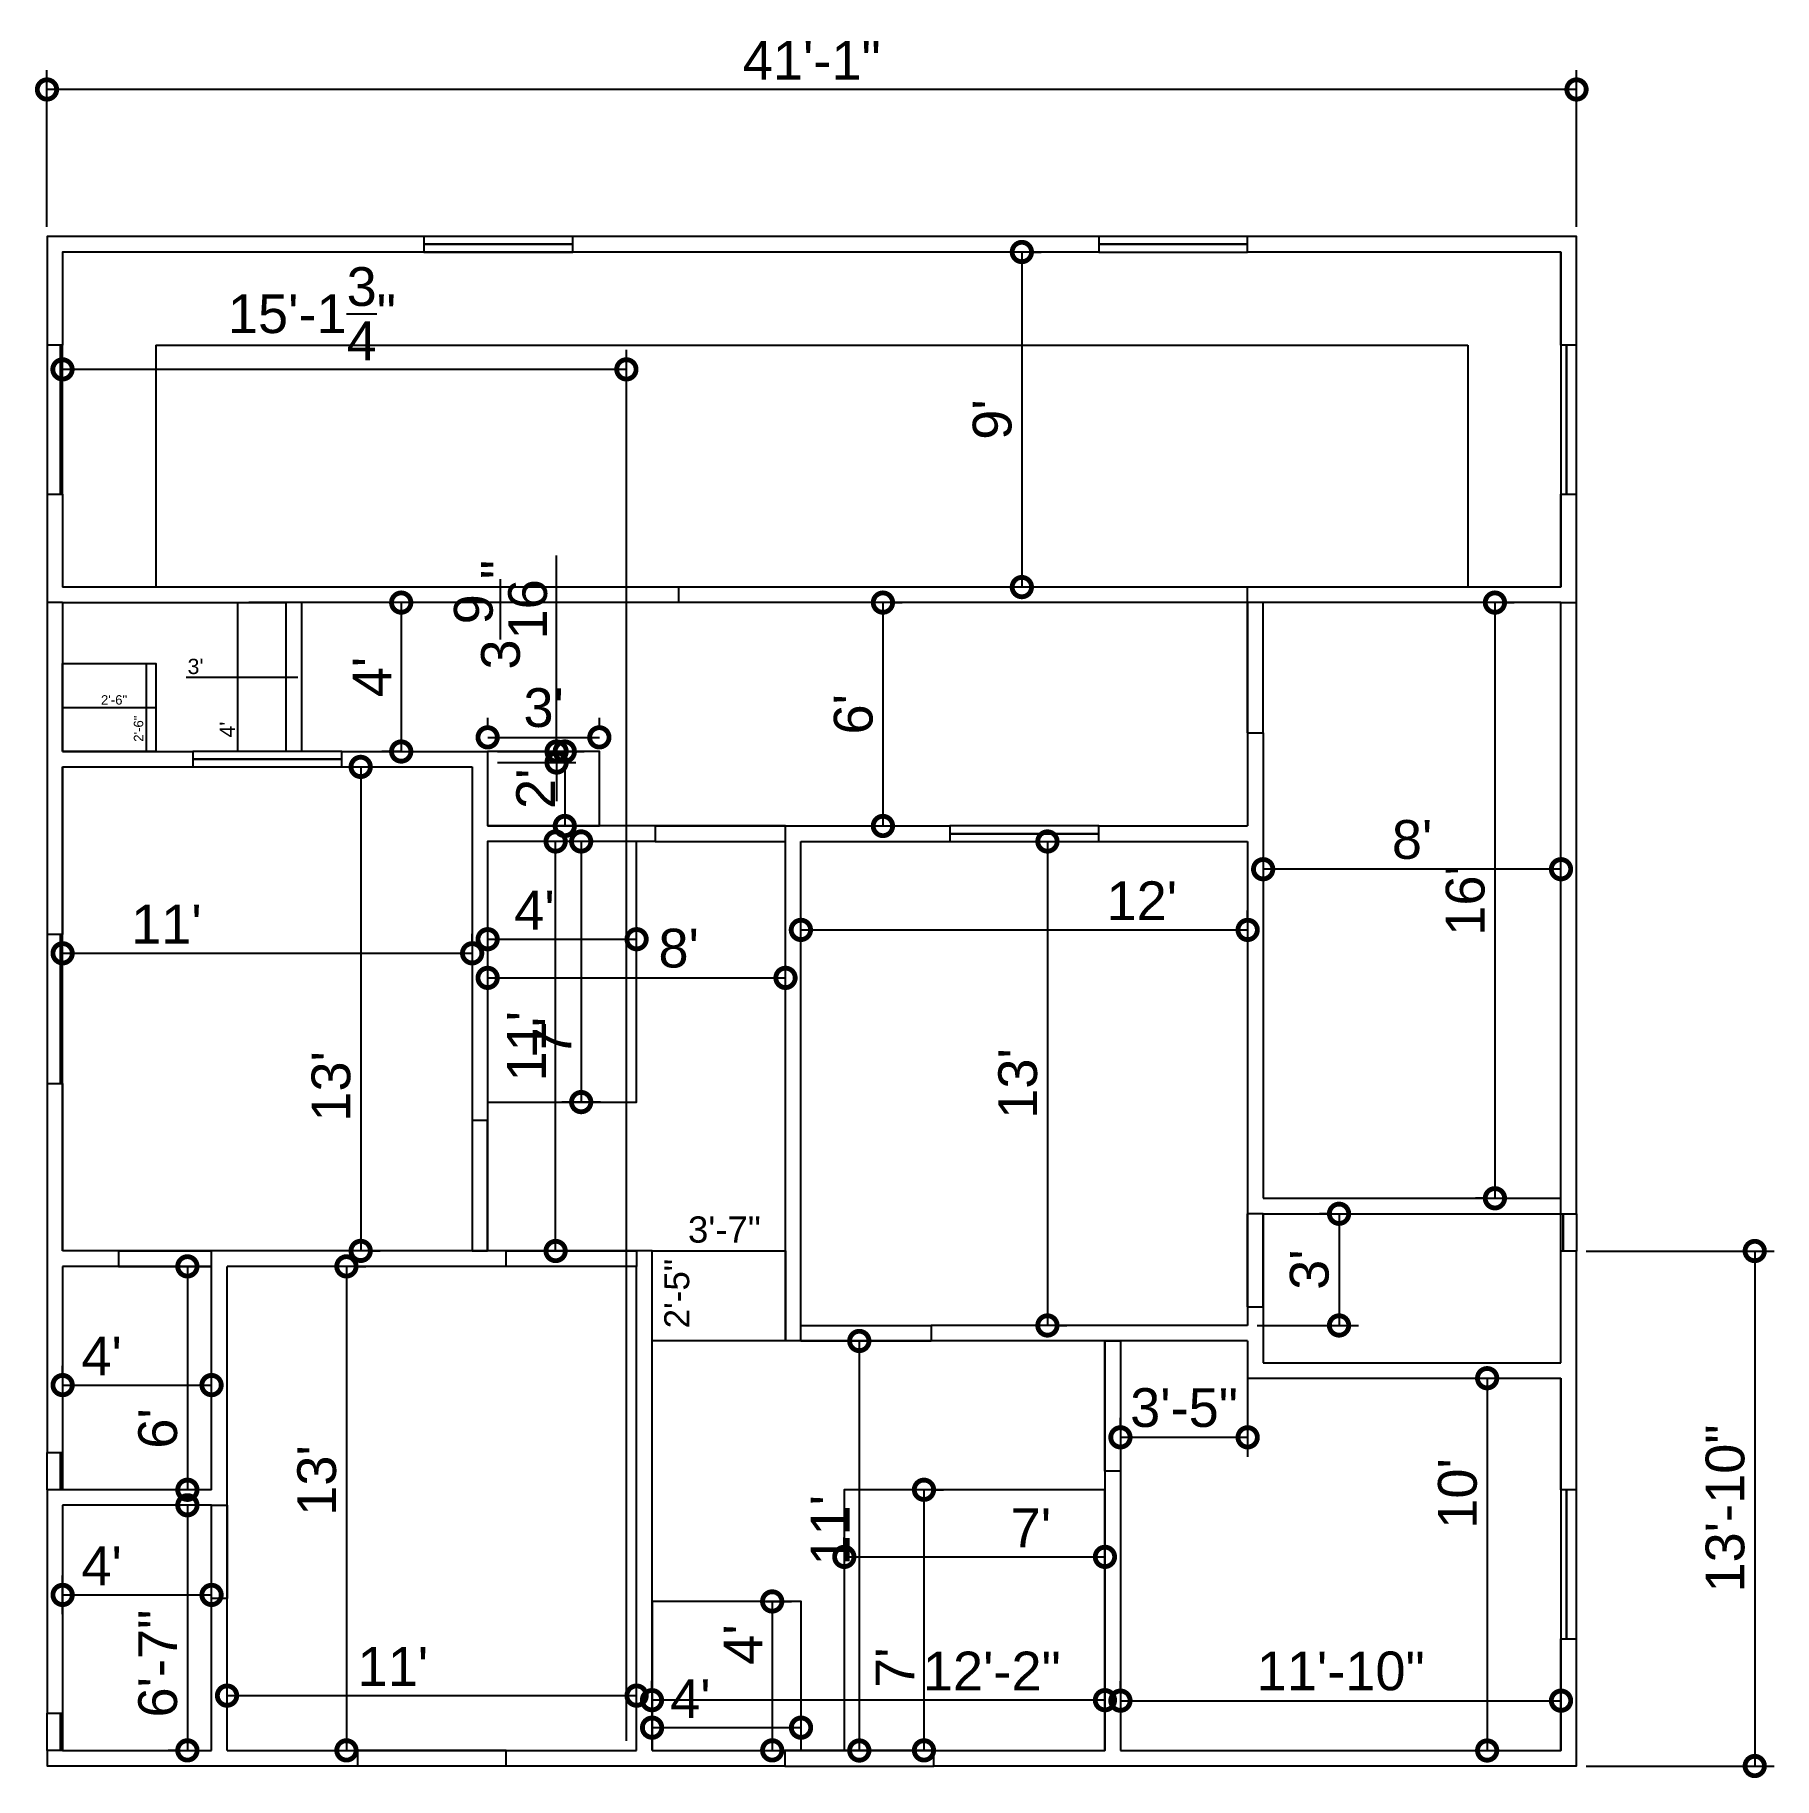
# Model space of a CAD drawing. Header units: feet. Extents: x 1048 to 1609, y 122 to 684.
import ezdxf

# ---------------------------------------------------------------- set-up
doc = ezdxf.new("R2010")
doc.units = ezdxf.units.FT
doc.header["$MEASUREMENT"] = 0
for name, color, linetype in [('2d ciling', 52, 'Continuous'), ('2d doors', 82, 'Continuous'), ('2d walls', 9, 'Continuous'), ('2d windows', 150, 'Continuous'), ('blocks', 130, 'Continuous'), ('dimentions', 230, 'Continuous')]:
    doc.layers.add(name, color=color, linetype=linetype)
doc.styles.get("Standard").update_dxf_attribs({"font": 'arial.ttf'})
doc.dimstyles.new('dimentions', dxfattribs={"dimscale": 5, "dimtxt": 2.5, "dimasz": 2.5, "dimexe": 1.25, "dimexo": 0.625, "dimtad": 1, "dimdec": 4, "dimzin": 0, "dimdsep": 46, "dimlunit": 4, "dimtxsty": 'Standard', "dimblk": 'DOTSMALL', "dimcen": 2.5, "dimadec": 0, "dimazin": 0, "dimtfac": 1, "dimtdec": 4, "dimtofl": 0, "dimtmove": 0, "dimatfit": 3, "dimfxl": 1, "dimtolj": 1, "dimtzin": 0, "dimarcsym": 0})

msp = doc.modelspace()

# ---------------------------------------------------------------- texts
at = {"layer": 'blocks', "attachment_point": 1}
for s, width, gutter_width, insert, char_height in [("3'", 201.7647799, 24.60488, (1097.40536, 482.84201), 4.920977), ('2\'-6"', 77.8043096, 15.17862, (1069.49959, 471.10401, 18), 3.035724)]:
    msp.add_mtext_dynamic_manual_height_columns(s, width=width, gutter_width=gutter_width, heights=[0], dxfattribs=dict(at, insert=insert, char_height=char_height))
at = {"layer": 'blocks', "attachment_point": 1, "rotation": 90}
for s, width, gutter_width, insert, char_height in [('2\'-6"', 77.8043096, 15.17862, (1080.09262, 456.09402, 18), 3.035724), ("4'", 284.7459709, 24.65055, (1107.801, 457.4409), 4.93011)]:
    msp.add_mtext_dynamic_manual_height_columns(s, width=width, gutter_width=gutter_width, heights=[0], dxfattribs=dict(at, insert=insert, char_height=char_height))
at = {"layer": 'dimentions', "insert": (1258.70417, 303.09827), "char_height": 8.443294, "attachment_point": 1}
msp.add_mtext_dynamic_manual_height_columns('3\'-7"', width=425.3141171, gutter_width=42.21647, heights=[0], dxfattribs=at)
at = {"layer": 'dimentions', "insert": (1251.0537, 267.02609), "char_height": 8.052487, "attachment_point": 1, "rotation": 90}
msp.add_mtext_dynamic_manual_height_columns('2\'-5"', width=350.1369819, gutter_width=40.26244, heights=[0], dxfattribs=at)

# ---------------------------------------------------------------- blocks, each defined once
blk = doc.blocks.new('_DotSmall')
at = {"color": 0, "linetype": 'ByBlock', "const_width": 0.5}
blk.add_lwpolyline([(-0.0625, 0, 1), (0.0625, 0, 1)], format="xyb", close=True, dxfattribs=at)
blk = doc.blocks.new('*D3')
at = {"layer": 'Defpoints', "color": 0, "transparency": 16777216}
for p in [(1110.14, 148.64), (1242.14, 148.64), (1242.14, 148.64)]:
    blk.add_point(p, dxfattribs=at)
at = {"layer": 'dimentions', "color": 0, "lineweight": -2, "transparency": 16777216}
for p, q in [((1110.14, 151.76), (1110.14, 154.89)), ((1242.14, 151.76), (1242.14, 154.89)), ((1110.14, 148.64), (1242.14, 148.64))]:
    blk.add_line(p, q, dxfattribs=at)
at = {"layer": 'dimentions', "color": 0, "lineweight": -2, "transparency": 16777216, "xscale": 12.5, "yscale": 12.5, "zscale": 12.5, "rotation": 180}
blk.add_blockref('_DotSmall', (1110.14, 148.64), dxfattribs=at)
at = {"layer": 'dimentions', "color": 0, "lineweight": -2, "transparency": 16777216, "xscale": 12.5, "yscale": 12.5, "zscale": 12.5}
blk.add_blockref('_DotSmall', (1242.14, 148.64), dxfattribs=at)
at = {"layer": 'dimentions', "color": 0, "transparency": 16777216, "insert": (1163.59, 158.04), "char_height": 12.5, "attachment_point": 5}
blk.add_mtext("\\A1;11'", dxfattribs=at)
blk = doc.blocks.new('*D4')
at = {"layer": 'Defpoints', "color": 0, "transparency": 16777216}
for p in [(1148.62, 286.99), (1148.62, 130.99), (1148.62, 130.99)]:
    blk.add_point(p, dxfattribs=at)
at = {"layer": 'dimentions', "color": 0, "lineweight": -2, "transparency": 16777216}
for p, q in [((1148.62, 286.99), (1148.62, 130.99)), ((1151.75, 286.99), (1154.87, 286.99)), ((1151.75, 130.99), (1154.87, 130.99))]:
    blk.add_line(p, q, dxfattribs=at)
at = {"layer": 'dimentions', "color": 0, "lineweight": -2, "transparency": 16777216, "xscale": 12.5, "yscale": 12.5, "zscale": 12.5}
for p, rotation in [((1148.62, 286.99), 90), ((1148.62, 130.99), 270)]:
    blk.add_blockref('_DotSmall', p, dxfattribs=dict(at, rotation=rotation))
at = {"layer": 'dimentions', "color": 0, "transparency": 16777216, "insert": (1139.11, 217.98), "char_height": 12.5, "attachment_point": 5, "rotation": 90}
blk.add_mtext("\\A1;13'", dxfattribs=at)
blk = doc.blocks.new('*D5')
at = {"layer": 'Defpoints', "color": 0, "transparency": 16777216}
for p in [(1295.1, 395.45), (1439.1, 395.45), (1439.1, 395.45)]:
    blk.add_point(p, dxfattribs=at)
at = {"layer": 'dimentions', "color": 0, "lineweight": -2, "transparency": 16777216}
for p, q in [((1295.1, 398.58), (1295.1, 401.7)), ((1439.1, 398.58), (1439.1, 401.7)), ((1295.1, 395.45), (1439.1, 395.45))]:
    blk.add_line(p, q, dxfattribs=at)
at = {"layer": 'dimentions', "color": 0, "lineweight": -2, "transparency": 16777216, "xscale": 12.5, "yscale": 12.5, "zscale": 12.5, "rotation": 180}
blk.add_blockref('_DotSmall', (1295.1, 395.45), dxfattribs=at)
at = {"layer": 'dimentions', "color": 0, "lineweight": -2, "transparency": 16777216, "xscale": 12.5, "yscale": 12.5, "zscale": 12.5}
blk.add_blockref('_DotSmall', (1439.1, 395.45), dxfattribs=at)
at = {"layer": 'dimentions', "color": 0, "transparency": 16777216, "insert": (1404.98, 404.85), "char_height": 12.5, "attachment_point": 5}
blk.add_mtext("\\A1;12'", dxfattribs=at)
blk = doc.blocks.new('*D6')
at = {"layer": 'Defpoints', "color": 0, "transparency": 16777216}
for p in [(1374.57, 423.95), (1374.57, 267.95), (1374.57, 267.95)]:
    blk.add_point(p, dxfattribs=at)
at = {"layer": 'dimentions', "color": 0, "lineweight": -2, "transparency": 16777216}
for p, q in [((1374.57, 423.95), (1374.57, 267.95)), ((1377.69, 423.95), (1380.82, 423.95)), ((1377.69, 267.95), (1380.82, 267.95))]:
    blk.add_line(p, q, dxfattribs=at)
at = {"layer": 'dimentions', "color": 0, "lineweight": -2, "transparency": 16777216, "xscale": 12.5, "yscale": 12.5, "zscale": 12.5}
for p, rotation in [((1374.57, 423.95), 90), ((1374.57, 267.95), 270)]:
    blk.add_blockref('_DotSmall', p, dxfattribs=dict(at, rotation=rotation))
at = {"layer": 'dimentions', "color": 0, "transparency": 16777216, "insert": (1365.06, 345.95), "char_height": 12.5, "attachment_point": 5, "rotation": 90}
blk.add_mtext("\\A1;13'", dxfattribs=at)
blk = doc.blocks.new('*D7')
at = {"layer": 'Defpoints', "color": 0, "transparency": 16777216}
for p in [(1468.56, 303.95), (1439.1, 267.95), (1468.56, 267.95)]:
    blk.add_point(p, dxfattribs=at)
at = {"layer": 'dimentions', "color": 0, "lineweight": -2, "transparency": 16777216}
for p, q in [((1465.43, 303.95), (1462.31, 303.95)), ((1468.56, 303.95), (1468.56, 267.95)), ((1442.22, 267.95), (1474.81, 267.95))]:
    blk.add_line(p, q, dxfattribs=at)
at = {"layer": 'dimentions', "color": 0, "lineweight": -2, "transparency": 16777216, "xscale": 12.5, "yscale": 12.5, "zscale": 12.5}
for p, rotation in [((1468.56, 303.95), 90), ((1468.56, 267.95), 270)]:
    blk.add_blockref('_DotSmall', p, dxfattribs=dict(at, rotation=rotation))
at = {"layer": 'dimentions', "color": 0, "transparency": 16777216, "insert": (1459.04, 285.95), "char_height": 12.5, "attachment_point": 5, "rotation": 90}
blk.add_mtext("\\A1;3'", dxfattribs=at)
blk = doc.blocks.new('*D8')
at = {"layer": 'Defpoints', "color": 0, "transparency": 16777216}
for p in [(1516.3, 250.95), (1516.3, 130.95), (1516.3, 130.95)]:
    blk.add_point(p, dxfattribs=at)
at = {"layer": 'dimentions', "color": 0, "lineweight": -2, "transparency": 16777216}
for p, q in [((1516.3, 250.95), (1516.3, 130.95)), ((1519.42, 250.95), (1522.55, 250.95)), ((1519.42, 130.95), (1522.55, 130.95))]:
    blk.add_line(p, q, dxfattribs=at)
at = {"layer": 'dimentions', "color": 0, "lineweight": -2, "transparency": 16777216, "xscale": 12.5, "yscale": 12.5, "zscale": 12.5}
for p, rotation in [((1516.3, 250.95), 90), ((1516.3, 130.95), 270)]:
    blk.add_blockref('_DotSmall', p, dxfattribs=dict(at, rotation=rotation))
at = {"layer": 'dimentions', "color": 0, "transparency": 16777216, "insert": (1506.79, 213.8), "char_height": 12.5, "attachment_point": 5, "rotation": 90}
blk.add_mtext("\\A1;10'", dxfattribs=at)
blk = doc.blocks.new('*D9')
at = {"layer": 'Defpoints', "color": 0, "transparency": 16777216}
for p in [(1439.1, 262.95), (1398.1, 231.89), (1398.1, 231.89)]:
    blk.add_point(p, dxfattribs=at)
at = {"layer": 'dimentions', "color": 0, "lineweight": -2, "transparency": 16777216}
for p, q in [((1439.1, 259.82), (1439.1, 225.64)), ((1398.1, 235.01), (1398.1, 238.14)), ((1439.1, 231.89), (1398.1, 231.89))]:
    blk.add_line(p, q, dxfattribs=at)
at = {"layer": 'dimentions', "color": 0, "lineweight": -2, "transparency": 16777216, "xscale": 12.5, "yscale": 12.5, "zscale": 12.5, "rotation": 180}
blk.add_blockref('_DotSmall', (1398.1, 231.89), dxfattribs=at)
at = {"layer": 'dimentions', "color": 0, "lineweight": -2, "transparency": 16777216, "xscale": 12.5, "yscale": 12.5, "zscale": 12.5}
blk.add_blockref('_DotSmall', (1439.1, 231.89), dxfattribs=at)
at = {"layer": 'dimentions', "color": 0, "transparency": 16777216, "insert": (1418.6, 241.4), "char_height": 12.5, "attachment_point": 5}
blk.add_mtext('\\A1;3\'-5"', dxfattribs=at)
blk = doc.blocks.new('*D10')
at = {"layer": 'Defpoints', "color": 0, "transparency": 16777216}
for p in [(1540.1, 154.49), (1398.1, 147.01), (1540.1, 147.01)]:
    blk.add_point(p, dxfattribs=at)
at = {"layer": 'dimentions', "color": 0, "lineweight": -2, "transparency": 16777216}
for p, q in [((1398.1, 150.14), (1398.1, 153.26)), ((1398.1, 147.01), (1540.1, 147.01)), ((1540.1, 151.37), (1540.1, 140.76))]:
    blk.add_line(p, q, dxfattribs=at)
at = {"layer": 'dimentions', "color": 0, "lineweight": -2, "transparency": 16777216, "xscale": 12.5, "yscale": 12.5, "zscale": 12.5, "rotation": 180}
blk.add_blockref('_DotSmall', (1398.1, 147.01), dxfattribs=at)
at = {"layer": 'dimentions', "color": 0, "lineweight": -2, "transparency": 16777216, "xscale": 12.5, "yscale": 12.5, "zscale": 12.5}
blk.add_blockref('_DotSmall', (1540.1, 147.01), dxfattribs=at)
at = {"layer": 'dimentions', "color": 0, "transparency": 16777216, "insert": (1469.1, 156.52), "char_height": 12.5, "attachment_point": 5}
blk.add_mtext('\\A1;11\'-10"', dxfattribs=at)
blk = doc.blocks.new('*D11')
at = {"layer": 'Defpoints', "color": 0, "transparency": 16777216}
for p in [(1057.14, 387.91), (1189.14, 387.91), (1189.14, 387.91)]:
    blk.add_point(p, dxfattribs=at)
at = {"layer": 'dimentions', "color": 0, "lineweight": -2, "transparency": 16777216}
for p, q in [((1057.14, 391.03), (1057.14, 394.16)), ((1189.14, 391.03), (1189.14, 394.16)), ((1057.14, 387.91), (1189.14, 387.91))]:
    blk.add_line(p, q, dxfattribs=at)
at = {"layer": 'dimentions', "color": 0, "lineweight": -2, "transparency": 16777216, "xscale": 12.5, "yscale": 12.5, "zscale": 12.5, "rotation": 180}
blk.add_blockref('_DotSmall', (1057.14, 387.91), dxfattribs=at)
at = {"layer": 'dimentions', "color": 0, "lineweight": -2, "transparency": 16777216, "xscale": 12.5, "yscale": 12.5, "zscale": 12.5}
blk.add_blockref('_DotSmall', (1189.14, 387.91), dxfattribs=at)
at = {"layer": 'dimentions', "color": 0, "transparency": 16777216, "insert": (1090.59, 397.31), "char_height": 12.5, "attachment_point": 5}
blk.add_mtext("\\A1;11'", dxfattribs=at)
blk = doc.blocks.new('*D12')
at = {"layer": 'Defpoints', "color": 0, "transparency": 16777216}
for p in [(1153.21, 447.99), (1153.21, 291.99), (1153.21, 291.99)]:
    blk.add_point(p, dxfattribs=at)
at = {"layer": 'dimentions', "color": 0, "lineweight": -2, "transparency": 16777216}
for p, q in [((1153.21, 447.99), (1153.21, 291.99)), ((1156.33, 447.99), (1159.46, 447.99)), ((1156.33, 291.99), (1159.46, 291.99))]:
    blk.add_line(p, q, dxfattribs=at)
at = {"layer": 'dimentions', "color": 0, "lineweight": -2, "transparency": 16777216, "xscale": 12.5, "yscale": 12.5, "zscale": 12.5}
for p, rotation in [((1153.21, 447.99), 90), ((1153.21, 291.99), 270)]:
    blk.add_blockref('_DotSmall', p, dxfattribs=dict(at, rotation=rotation))
at = {"layer": 'dimentions', "color": 0, "transparency": 16777216, "insert": (1143.7, 345.01), "char_height": 12.5, "attachment_point": 5, "rotation": 90}
blk.add_mtext("\\A1;13'", dxfattribs=at)
blk = doc.blocks.new('*D13')
at = {"layer": 'Defpoints', "color": 0, "transparency": 16777216}
for p in [(1194.14, 379.99), (1290.14, 379.99), (1290.14, 379.99)]:
    blk.add_point(p, dxfattribs=at)
at = {"layer": 'dimentions', "color": 0, "lineweight": -2, "transparency": 16777216}
for p, q in [((1194.14, 383.11), (1194.14, 386.24)), ((1290.14, 383.11), (1290.14, 386.24)), ((1194.14, 379.99), (1290.14, 379.99))]:
    blk.add_line(p, q, dxfattribs=at)
at = {"layer": 'dimentions', "color": 0, "lineweight": -2, "transparency": 16777216, "xscale": 12.5, "yscale": 12.5, "zscale": 12.5, "rotation": 180}
blk.add_blockref('_DotSmall', (1194.14, 379.99), dxfattribs=at)
at = {"layer": 'dimentions', "color": 0, "lineweight": -2, "transparency": 16777216, "xscale": 12.5, "yscale": 12.5, "zscale": 12.5}
blk.add_blockref('_DotSmall', (1290.14, 379.99), dxfattribs=at)
at = {"layer": 'dimentions', "color": 0, "transparency": 16777216, "insert": (1255.71, 389.49), "char_height": 12.5, "attachment_point": 5}
blk.add_mtext("\\A1;8'", dxfattribs=at)
blk = doc.blocks.new('*D14')
at = {"layer": 'Defpoints', "color": 0, "transparency": 16777216}
for p in [(1216.05, 423.95), (1216.05, 423.95), (1216.05, 291.95)]:
    blk.add_point(p, dxfattribs=at)
at = {"layer": 'dimentions', "color": 0, "lineweight": -2, "transparency": 16777216}
for p, q in [((1212.92, 423.95), (1209.8, 423.95)), ((1216.05, 291.95), (1216.05, 423.95)), ((1212.92, 291.95), (1209.8, 291.95))]:
    blk.add_line(p, q, dxfattribs=at)
at = {"layer": 'dimentions', "color": 0, "lineweight": -2, "transparency": 16777216, "xscale": 12.5, "yscale": 12.5, "zscale": 12.5}
for p, rotation in [((1216.05, 423.95), 90), ((1216.05, 291.95), 270)]:
    blk.add_blockref('_DotSmall', p, dxfattribs=dict(at, rotation=rotation))
at = {"layer": 'dimentions', "color": 0, "transparency": 16777216, "insert": (1206.65, 357.95), "char_height": 12.5, "attachment_point": 5, "rotation": 90}
blk.add_mtext("\\A1;11'", dxfattribs=at)
blk = doc.blocks.new('*D15')
at = {"layer": 'Defpoints', "color": 0, "transparency": 16777216}
for p in [(1194.14, 452.95), (1216.35, 452.95), (1194.14, 449.4)]:
    blk.add_point(p, dxfattribs=at)
at = {"layer": 'dimentions', "color": 0, "lineweight": -2, "transparency": 16777216}
for p, q in [((1216.35, 452.95), (1216.35, 516.11)), ((1197.26, 452.95), (1222.6, 452.95)), ((1197.26, 449.4), (1222.6, 449.4)), ((1216.35, 449.4), (1216.35, 436.9))]:
    blk.add_line(p, q, dxfattribs=at)
at = {"layer": 'dimentions', "color": 0, "lineweight": -2, "transparency": 16777216, "xscale": 12.5, "yscale": 12.5, "zscale": 12.5}
for p, rotation in [((1216.35, 452.95), 270), ((1216.35, 449.4), 90)]:
    blk.add_blockref('_DotSmall', p, dxfattribs=dict(at, rotation=rotation))
at = {"layer": 'dimentions', "color": 0, "transparency": 16777216, "insert": (1198.26, 497.03), "char_height": 12.5, "attachment_point": 5, "rotation": 90}
blk.add_mtext('\\A1;3{\\H1x;\\S9/16;}"', dxfattribs=at)
blk = doc.blocks.new('*D16')
at = {"layer": 'Defpoints', "color": 0, "transparency": 16777216}
for p in [(1545.1, 291.95), (1545.1, 125.95), (1602.55, 125.95)]:
    blk.add_point(p, dxfattribs=at)
at = {"layer": 'dimentions', "color": 0, "lineweight": -2, "transparency": 16777216}
for p, q in [((1548.22, 291.95), (1608.8, 291.95)), ((1602.55, 291.95), (1602.55, 125.95)), ((1548.22, 125.95), (1608.8, 125.95))]:
    blk.add_line(p, q, dxfattribs=at)
at = {"layer": 'dimentions', "color": 0, "lineweight": -2, "transparency": 16777216, "xscale": 12.5, "yscale": 12.5, "zscale": 12.5}
for p, rotation in [((1602.55, 291.95), 90), ((1602.55, 125.95), 270)]:
    blk.add_blockref('_DotSmall', p, dxfattribs=dict(at, rotation=rotation))
at = {"layer": 'dimentions', "color": 0, "transparency": 16777216, "insert": (1593.04, 208.95), "char_height": 12.5, "attachment_point": 5, "rotation": 90}
blk.add_mtext('\\A1;13\'-10"', dxfattribs=at)
blk = doc.blocks.new('*D17')
at = {"layer": 'Defpoints', "color": 0, "transparency": 16777216}
for p in [(1052.1, 666.34), (1052.1, 618.95), (1545.1, 618.95)]:
    blk.add_point(p, dxfattribs=at)
at = {"layer": 'dimentions', "color": 0, "lineweight": -2, "transparency": 16777216}
for p, q in [((1052.1, 622.07), (1052.1, 672.59)), ((1545.1, 622.07), (1545.1, 672.59)), ((1545.1, 666.34), (1052.1, 666.34))]:
    blk.add_line(p, q, dxfattribs=at)
at = {"layer": 'dimentions', "color": 0, "lineweight": -2, "transparency": 16777216, "xscale": 12.5, "yscale": 12.5, "zscale": 12.5, "rotation": 180}
blk.add_blockref('_DotSmall', (1052.1, 666.34), dxfattribs=at)
at = {"layer": 'dimentions', "color": 0, "lineweight": -2, "transparency": 16777216, "xscale": 12.5, "yscale": 12.5, "zscale": 12.5}
blk.add_blockref('_DotSmall', (1545.1, 666.34), dxfattribs=at)
at = {"layer": 'dimentions', "color": 0, "transparency": 16777216, "insert": (1298.6, 675.74), "char_height": 12.5, "attachment_point": 5}
blk.add_mtext('\\A1;41\'-1"', dxfattribs=at)
blk = doc.blocks.new('*D18')
at = {"layer": 'Defpoints', "color": 0, "transparency": 16777216}
for p in [(1366.32, 613.95), (1366.32, 505.95), (1366.32, 505.95)]:
    blk.add_point(p, dxfattribs=at)
at = {"layer": 'dimentions', "color": 0, "lineweight": -2, "transparency": 16777216}
for p, q in [((1366.32, 613.95), (1366.32, 505.95)), ((1369.45, 613.95), (1372.57, 613.95)), ((1363.2, 505.95), (1360.07, 505.95))]:
    blk.add_line(p, q, dxfattribs=at)
at = {"layer": 'dimentions', "color": 0, "lineweight": -2, "transparency": 16777216, "xscale": 12.5, "yscale": 12.5, "zscale": 12.5}
for p, rotation in [((1366.32, 613.95), 90), ((1366.32, 505.95), 270)]:
    blk.add_blockref('_DotSmall', p, dxfattribs=dict(at, rotation=rotation))
at = {"layer": 'dimentions', "color": 0, "transparency": 16777216, "insert": (1356.81, 559.95), "char_height": 12.5, "attachment_point": 5, "rotation": 90}
blk.add_mtext("\\A1;9'", dxfattribs=at)
blk = doc.blocks.new('*D19')
at = {"layer": 'Defpoints', "color": 0, "transparency": 16777216}
for p in [(1444.1, 434.55), (1444.1, 415.01), (1540.1, 415.01)]:
    blk.add_point(p, dxfattribs=at)
at = {"layer": 'dimentions', "color": 0, "lineweight": -2, "transparency": 16777216}
for p, q in [((1444.1, 431.43), (1444.1, 408.76)), ((1540.1, 418.14), (1540.1, 421.26)), ((1540.1, 415.01), (1444.1, 415.01))]:
    blk.add_line(p, q, dxfattribs=at)
at = {"layer": 'dimentions', "color": 0, "lineweight": -2, "transparency": 16777216, "xscale": 12.5, "yscale": 12.5, "zscale": 12.5, "rotation": 180}
blk.add_blockref('_DotSmall', (1444.1, 415.01), dxfattribs=at)
at = {"layer": 'dimentions', "color": 0, "lineweight": -2, "transparency": 16777216, "xscale": 12.5, "yscale": 12.5, "zscale": 12.5}
blk.add_blockref('_DotSmall', (1540.1, 415.01), dxfattribs=at)
at = {"layer": 'dimentions', "color": 0, "transparency": 16777216, "insert": (1492.1, 424.52), "char_height": 12.5, "attachment_point": 5}
blk.add_mtext("\\A1;8'", dxfattribs=at)
blk = doc.blocks.new('*D20')
at = {"layer": 'Defpoints', "color": 0, "transparency": 16777216}
for p in [(1518.8, 500.95), (1518.8, 308.95), (1518.8, 308.95)]:
    blk.add_point(p, dxfattribs=at)
at = {"layer": 'dimentions', "color": 0, "lineweight": -2, "transparency": 16777216}
for p, q in [((1518.8, 500.95), (1518.8, 308.95)), ((1521.92, 500.95), (1525.05, 500.95)), ((1515.67, 308.95), (1512.55, 308.95))]:
    blk.add_line(p, q, dxfattribs=at)
at = {"layer": 'dimentions', "color": 0, "lineweight": -2, "transparency": 16777216, "xscale": 12.5, "yscale": 12.5, "zscale": 12.5}
for p, rotation in [((1518.8, 500.95), 90), ((1518.8, 308.95), 270)]:
    blk.add_blockref('_DotSmall', p, dxfattribs=dict(at, rotation=rotation))
at = {"layer": 'dimentions', "color": 0, "transparency": 16777216, "insert": (1509.29, 404.95), "char_height": 12.5, "attachment_point": 5, "rotation": 90}
blk.add_mtext("\\A1;16'", dxfattribs=at)
blk = doc.blocks.new('*D21')
at = {"layer": 'Defpoints', "color": 0, "transparency": 16777216}
for p in [(1169.36, 500.95), (1166.27, 452.95), (1169.36, 452.95)]:
    blk.add_point(p, dxfattribs=at)
at = {"layer": 'dimentions', "color": 0, "lineweight": -2, "transparency": 16777216}
for p, q in [((1166.24, 500.95), (1160.02, 500.95)), ((1166.27, 500.95), (1166.27, 452.95)), ((1166.24, 452.95), (1160.02, 452.95))]:
    blk.add_line(p, q, dxfattribs=at)
at = {"layer": 'dimentions', "color": 0, "lineweight": -2, "transparency": 16777216, "xscale": 12.5, "yscale": 12.5, "zscale": 12.5}
for p, rotation in [((1166.27, 500.95), 90), ((1166.27, 452.95), 270)]:
    blk.add_blockref('_DotSmall', p, dxfattribs=dict(at, rotation=rotation))
at = {"layer": 'dimentions', "color": 0, "transparency": 16777216, "insert": (1156.89, 476.95), "char_height": 12.5, "attachment_point": 5, "rotation": 90}
blk.add_mtext("\\A1;4'", dxfattribs=at)
blk = doc.blocks.new('*D22')
at = {"layer": 'Defpoints', "color": 0, "transparency": 16777216}
for p in [(1321.54, 500.95), (1321.54, 428.95), (1321.54, 428.95)]:
    blk.add_point(p, dxfattribs=at)
at = {"layer": 'dimentions', "color": 0, "lineweight": -2, "transparency": 16777216}
for p, q in [((1321.54, 500.95), (1321.54, 428.95)), ((1324.67, 500.95), (1327.79, 500.95)), ((1324.67, 428.95), (1327.79, 428.95))]:
    blk.add_line(p, q, dxfattribs=at)
at = {"layer": 'dimentions', "color": 0, "lineweight": -2, "transparency": 16777216, "xscale": 12.5, "yscale": 12.5, "zscale": 12.5}
for p, rotation in [((1321.54, 500.95), 90), ((1321.54, 428.95), 270)]:
    blk.add_blockref('_DotSmall', p, dxfattribs=dict(at, rotation=rotation))
at = {"layer": 'dimentions', "color": 0, "transparency": 16777216, "insert": (1312.04, 464.95), "char_height": 12.5, "attachment_point": 5, "rotation": 90}
blk.add_mtext("\\A1;6'", dxfattribs=at)
blk = doc.blocks.new('*D23')
at = {"layer": 'Defpoints', "color": 0, "transparency": 16777216}
for p in [(1057.14, 248.73), (1105.14, 248.73), (1105.14, 248.73)]:
    blk.add_point(p, dxfattribs=at)
at = {"layer": 'dimentions', "color": 0, "lineweight": -2, "transparency": 16777216}
for p, q in [((1057.14, 251.85), (1057.14, 254.98)), ((1105.14, 251.85), (1105.14, 254.98)), ((1057.14, 248.73), (1105.14, 248.73))]:
    blk.add_line(p, q, dxfattribs=at)
at = {"layer": 'dimentions', "color": 0, "lineweight": -2, "transparency": 16777216, "xscale": 12.5, "yscale": 12.5, "zscale": 12.5, "rotation": 180}
blk.add_blockref('_DotSmall', (1057.14, 248.73), dxfattribs=at)
at = {"layer": 'dimentions', "color": 0, "lineweight": -2, "transparency": 16777216, "xscale": 12.5, "yscale": 12.5, "zscale": 12.5}
blk.add_blockref('_DotSmall', (1105.14, 248.73), dxfattribs=at)
at = {"layer": 'dimentions', "color": 0, "transparency": 16777216, "insert": (1069.71, 258.1), "char_height": 12.5, "attachment_point": 5}
blk.add_mtext("\\A1;4'", dxfattribs=at)
blk = doc.blocks.new('*D24')
at = {"layer": 'Defpoints', "color": 0, "transparency": 16777216}
for p in [(1097.36, 286.99), (1097.36, 214.99), (1097.36, 214.99)]:
    blk.add_point(p, dxfattribs=at)
at = {"layer": 'dimentions', "color": 0, "lineweight": -2, "transparency": 16777216}
for p, q in [((1094.24, 286.99), (1091.11, 286.99)), ((1097.36, 286.99), (1097.36, 214.99)), ((1094.24, 214.99), (1091.11, 214.99))]:
    blk.add_line(p, q, dxfattribs=at)
at = {"layer": 'dimentions', "color": 0, "lineweight": -2, "transparency": 16777216, "xscale": 12.5, "yscale": 12.5, "zscale": 12.5}
for p, rotation in [((1097.36, 286.99), 90), ((1097.36, 214.99), 270)]:
    blk.add_blockref('_DotSmall', p, dxfattribs=dict(at, rotation=rotation))
at = {"layer": 'dimentions', "color": 0, "transparency": 16777216, "insert": (1087.86, 234.75), "char_height": 12.5, "attachment_point": 5, "rotation": 90}
blk.add_mtext("\\A1;6'", dxfattribs=at)
blk = doc.blocks.new('*D25')
at = {"layer": 'Defpoints', "color": 0, "transparency": 16777216}
for p in [(1105.14, 181.1), (1057.14, 171.73), (1105.14, 171.73)]:
    blk.add_point(p, dxfattribs=at)
at = {"layer": 'dimentions', "color": 0, "lineweight": -2, "transparency": 16777216}
for p, q in [((1057.14, 174.85), (1057.14, 187.35)), ((1105.14, 174.85), (1105.14, 187.35)), ((1057.14, 181.1), (1105.14, 181.1))]:
    blk.add_line(p, q, dxfattribs=at)
at = {"layer": 'dimentions', "color": 0, "lineweight": -2, "transparency": 16777216, "xscale": 12.5, "yscale": 12.5, "zscale": 12.5, "rotation": 180}
blk.add_blockref('_DotSmall', (1057.14, 181.1), dxfattribs=at)
at = {"layer": 'dimentions', "color": 0, "lineweight": -2, "transparency": 16777216, "xscale": 12.5, "yscale": 12.5, "zscale": 12.5}
blk.add_blockref('_DotSmall', (1105.14, 181.1), dxfattribs=at)
at = {"layer": 'dimentions', "color": 0, "transparency": 16777216, "insert": (1069.71, 190.48), "char_height": 12.5, "attachment_point": 5}
blk.add_mtext("\\A1;4'", dxfattribs=at)
blk = doc.blocks.new('*D26')
at = {"layer": 'Defpoints', "color": 0, "transparency": 16777216}
for p in [(1097.36, 209.99), (1097.36, 130.99), (1097.36, 130.99)]:
    blk.add_point(p, dxfattribs=at)
at = {"layer": 'dimentions', "color": 0, "lineweight": -2, "transparency": 16777216}
for p, q in [((1094.24, 209.99), (1091.11, 209.99)), ((1097.36, 209.99), (1097.36, 130.99)), ((1094.24, 130.99), (1091.11, 130.99))]:
    blk.add_line(p, q, dxfattribs=at)
at = {"layer": 'dimentions', "color": 0, "lineweight": -2, "transparency": 16777216, "xscale": 12.5, "yscale": 12.5, "zscale": 12.5}
for p, rotation in [((1097.36, 209.99), 90), ((1097.36, 130.99), 270)]:
    blk.add_blockref('_DotSmall', p, dxfattribs=dict(at, rotation=rotation))
at = {"layer": 'dimentions', "color": 0, "transparency": 16777216, "insert": (1087.86, 158.96), "char_height": 12.5, "attachment_point": 5, "rotation": 90}
blk.add_mtext('\\A1;6\'-7"', dxfattribs=at)
blk = doc.blocks.new('*D27')
at = {"layer": 'Defpoints', "color": 0, "transparency": 16777216}
for p in [(1247.1, 147.17), (1247.1, 147.17), (1393.1, 147.17)]:
    blk.add_point(p, dxfattribs=at)
at = {"layer": 'dimentions', "color": 0, "lineweight": -2, "transparency": 16777216}
for p, q in [((1247.1, 150.29), (1247.1, 153.42)), ((1393.1, 150.29), (1393.1, 153.42)), ((1393.1, 147.17), (1247.1, 147.17))]:
    blk.add_line(p, q, dxfattribs=at)
at = {"layer": 'dimentions', "color": 0, "lineweight": -2, "transparency": 16777216, "xscale": 12.5, "yscale": 12.5, "zscale": 12.5, "rotation": 180}
blk.add_blockref('_DotSmall', (1247.1, 147.17), dxfattribs=at)
at = {"layer": 'dimentions', "color": 0, "lineweight": -2, "transparency": 16777216, "xscale": 12.5, "yscale": 12.5, "zscale": 12.5}
blk.add_blockref('_DotSmall', (1393.1, 147.17), dxfattribs=at)
at = {"layer": 'dimentions', "color": 0, "transparency": 16777216, "insert": (1356.64, 156.57), "char_height": 12.5, "attachment_point": 5}
blk.add_mtext('\\A1;12\'-2"', dxfattribs=at)
blk = doc.blocks.new('*D28')
at = {"layer": 'Defpoints', "color": 0, "transparency": 16777216}
for p in [(1313.92, 262.95), (1313.92, 130.95), (1313.92, 130.95)]:
    blk.add_point(p, dxfattribs=at)
at = {"layer": 'dimentions', "color": 0, "lineweight": -2, "transparency": 16777216}
for p, q in [((1313.92, 262.95), (1313.92, 130.95)), ((1317.05, 262.95), (1320.17, 262.95)), ((1310.8, 130.95), (1307.67, 130.95))]:
    blk.add_line(p, q, dxfattribs=at)
at = {"layer": 'dimentions', "color": 0, "lineweight": -2, "transparency": 16777216, "xscale": 12.5, "yscale": 12.5, "zscale": 12.5}
for p, rotation in [((1313.92, 262.95), 90), ((1313.92, 130.95), 270)]:
    blk.add_blockref('_DotSmall', p, dxfattribs=dict(at, rotation=rotation))
at = {"layer": 'dimentions', "color": 0, "transparency": 16777216, "insert": (1304.52, 201.93), "char_height": 12.5, "attachment_point": 5, "rotation": 90}
blk.add_mtext("\\A1;11'", dxfattribs=at)
blk = doc.blocks.new('*D29')
at = {"layer": 'Defpoints', "color": 0, "transparency": 16777216}
for p in [(1057.1, 576.12), (1057.1, 576.12), (1238.85, 130.99)]:
    blk.add_point(p, dxfattribs=at)
at = {"layer": 'dimentions', "color": 0, "lineweight": -2, "transparency": 16777216}
for p, q in [((1057.1, 579.24), (1057.1, 582.37)), ((1238.85, 134.11), (1238.85, 582.37)), ((1238.85, 576.12), (1057.1, 576.12))]:
    blk.add_line(p, q, dxfattribs=at)
at = {"layer": 'dimentions', "color": 0, "lineweight": -2, "transparency": 16777216, "xscale": 12.5, "yscale": 12.5, "zscale": 12.5, "rotation": 180}
blk.add_blockref('_DotSmall', (1057.1, 576.12), dxfattribs=at)
at = {"layer": 'dimentions', "color": 0, "lineweight": -2, "transparency": 16777216, "xscale": 12.5, "yscale": 12.5, "zscale": 12.5}
blk.add_blockref('_DotSmall', (1238.85, 576.12), dxfattribs=at)
at = {"layer": 'dimentions', "color": 0, "transparency": 16777216, "insert": (1137.49, 594.07), "char_height": 12.5, "attachment_point": 5}
blk.add_mtext('\\A1;15\'-1{\\H1x;\\S3/4;}"', dxfattribs=at)
blk = doc.blocks.new('*D30')
at = {"layer": 'blocks', "color": 0, "lineweight": -2, "transparency": 16777216}
for p, q in [((1309.1, 196.48), (1309.1, 199.61)), ((1393.1, 196.48), (1393.1, 199.61)), ((1309.1, 193.36), (1393.1, 193.36))]:
    blk.add_line(p, q, dxfattribs=at)
at = {"layer": 'Defpoints', "color": 0, "transparency": 16777216}
for p in [(1309.1, 193.36), (1393.1, 193.36), (1393.1, 193.36)]:
    blk.add_point(p, dxfattribs=at)
at = {"layer": 'blocks', "color": 0, "lineweight": -2, "transparency": 16777216, "xscale": 12.5, "yscale": 12.5, "zscale": 12.5, "rotation": 180}
blk.add_blockref('_DotSmall', (1309.1, 193.36), dxfattribs=at)
at = {"layer": 'blocks', "color": 0, "lineweight": -2, "transparency": 16777216, "xscale": 12.5, "yscale": 12.5, "zscale": 12.5}
blk.add_blockref('_DotSmall', (1393.1, 193.36), dxfattribs=at)
at = {"layer": 'blocks', "color": 0, "transparency": 16777216, "insert": (1369.25, 202.73), "char_height": 12.5, "attachment_point": 5}
blk.add_mtext("\\A1;7'", dxfattribs=at)
blk = doc.blocks.new('*D31')
at = {"layer": 'blocks', "color": 0, "lineweight": -2, "transparency": 16777216}
for p, q in [((1334.77, 214.99), (1334.77, 130.99)), ((1337.9, 214.99), (1341.02, 214.99)), ((1337.9, 130.99), (1341.02, 130.99))]:
    blk.add_line(p, q, dxfattribs=at)
at = {"layer": 'Defpoints', "color": 0, "transparency": 16777216}
for p in [(1334.77, 214.99), (1334.77, 130.99), (1334.77, 130.99)]:
    blk.add_point(p, dxfattribs=at)
at = {"layer": 'blocks', "color": 0, "lineweight": -2, "transparency": 16777216, "xscale": 12.5, "yscale": 12.5, "zscale": 12.5}
for p, rotation in [((1334.77, 214.99), 90), ((1334.77, 130.99), 270)]:
    blk.add_blockref('_DotSmall', p, dxfattribs=dict(at, rotation=rotation))
at = {"layer": 'blocks', "color": 0, "transparency": 16777216, "insert": (1325.4, 157.64), "char_height": 12.5, "attachment_point": 5, "rotation": 90}
blk.add_mtext("\\A1;7'", dxfattribs=at)
blk = doc.blocks.new('*D32')
at = {"layer": 'blocks', "color": 0, "lineweight": -2, "transparency": 16777216}
for p, q in [((1283.68, 178.99), (1292.1, 178.99)), ((1285.85, 178.99), (1285.85, 130.99)), ((1283.68, 130.99), (1292.1, 130.99))]:
    blk.add_line(p, q, dxfattribs=at)
at = {"layer": 'Defpoints', "color": 0, "transparency": 16777216}
for p in [(1280.55, 178.99), (1280.55, 130.99), (1285.85, 130.99)]:
    blk.add_point(p, dxfattribs=at)
at = {"layer": 'blocks', "color": 0, "lineweight": -2, "transparency": 16777216, "xscale": 12.5, "yscale": 12.5, "zscale": 12.5}
for p, rotation in [((1285.85, 178.99), 90), ((1285.85, 130.99), 270)]:
    blk.add_blockref('_DotSmall', p, dxfattribs=dict(at, rotation=rotation))
at = {"layer": 'blocks', "color": 0, "transparency": 16777216, "insert": (1276.47, 165.1), "char_height": 12.5, "attachment_point": 5, "rotation": 90}
blk.add_mtext("\\A1;4'", dxfattribs=at)
blk = doc.blocks.new('*D33')
at = {"layer": 'blocks', "color": 0, "lineweight": -2, "transparency": 16777216}
for p, q in [((1247.14, 141.43), (1247.14, 144.56)), ((1295.14, 141.43), (1295.14, 144.56)), ((1295.14, 138.31), (1247.14, 138.31))]:
    blk.add_line(p, q, dxfattribs=at)
at = {"layer": 'Defpoints', "color": 0, "transparency": 16777216}
for p in [(1247.14, 138.31), (1247.14, 138.31), (1295.14, 138.31)]:
    blk.add_point(p, dxfattribs=at)
at = {"layer": 'blocks', "color": 0, "lineweight": -2, "transparency": 16777216, "xscale": 12.5, "yscale": 12.5, "zscale": 12.5, "rotation": 180}
blk.add_blockref('_DotSmall', (1247.14, 138.31), dxfattribs=at)
at = {"layer": 'blocks', "color": 0, "lineweight": -2, "transparency": 16777216, "xscale": 12.5, "yscale": 12.5, "zscale": 12.5}
blk.add_blockref('_DotSmall', (1295.14, 138.31), dxfattribs=at)
at = {"layer": 'blocks', "color": 0, "transparency": 16777216, "insert": (1259.48, 147.68), "char_height": 12.5, "attachment_point": 5}
blk.add_mtext("\\A1;4'", dxfattribs=at)
blk = doc.blocks.new('*D34')
at = {"layer": 'blocks', "color": 0, "lineweight": -2, "transparency": 16777216}
for p, q in [((1194.14, 460.64), (1194.14, 463.76)), ((1230.14, 460.64), (1230.14, 463.76)), ((1194.14, 457.51), (1230.14, 457.51))]:
    blk.add_line(p, q, dxfattribs=at)
at = {"layer": 'Defpoints', "color": 0, "transparency": 16777216}
for p in [(1194.14, 457.51), (1230.14, 457.51), (1230.14, 457.51)]:
    blk.add_point(p, dxfattribs=at)
at = {"layer": 'blocks', "color": 0, "lineweight": -2, "transparency": 16777216, "xscale": 12.5, "yscale": 12.5, "zscale": 12.5, "rotation": 180}
blk.add_blockref('_DotSmall', (1194.14, 457.51), dxfattribs=at)
at = {"layer": 'blocks', "color": 0, "lineweight": -2, "transparency": 16777216, "xscale": 12.5, "yscale": 12.5, "zscale": 12.5}
blk.add_blockref('_DotSmall', (1230.14, 457.51), dxfattribs=at)
at = {"layer": 'blocks', "color": 0, "transparency": 16777216, "insert": (1212.19, 467.02), "char_height": 12.5, "attachment_point": 5}
blk.add_mtext("\\A1;3'", dxfattribs=at)
blk = doc.blocks.new('*D35')
at = {"layer": 'blocks', "color": 0, "lineweight": -2, "transparency": 16777216}
for p, q in [((1219, 452.95), (1219, 428.95)), ((1222.13, 452.95), (1225.25, 452.95)), ((1222.13, 428.95), (1225.25, 428.95))]:
    blk.add_line(p, q, dxfattribs=at)
at = {"layer": 'Defpoints', "color": 0, "transparency": 16777216}
for p in [(1219, 452.95), (1219, 428.95), (1219, 428.95)]:
    blk.add_point(p, dxfattribs=at)
at = {"layer": 'blocks', "color": 0, "lineweight": -2, "transparency": 16777216, "xscale": 12.5, "yscale": 12.5, "zscale": 12.5}
for p, rotation in [((1219, 452.95), 90), ((1219, 428.95), 270)]:
    blk.add_blockref('_DotSmall', p, dxfattribs=dict(at, rotation=rotation))
at = {"layer": 'blocks', "color": 0, "transparency": 16777216, "insert": (1209.6, 440.95), "char_height": 12.5, "attachment_point": 5, "rotation": 90}
blk.add_mtext("\\A1;2'", dxfattribs=at)
blk = doc.blocks.new('*D36')
at = {"layer": 'blocks', "color": 0, "lineweight": -2, "transparency": 16777216}
for p, q in [((1230.53, 423.95), (1218.03, 423.95)), ((1224.28, 423.95), (1224.28, 339.95)), ((1230.53, 339.95), (1218.03, 339.95))]:
    blk.add_line(p, q, dxfattribs=at)
at = {"layer": 'Defpoints', "color": 0, "transparency": 16777216}
for p in [(1233.65, 423.95), (1224.28, 339.95), (1233.65, 339.95)]:
    blk.add_point(p, dxfattribs=at)
at = {"layer": 'blocks', "color": 0, "lineweight": -2, "transparency": 16777216, "xscale": 12.5, "yscale": 12.5, "zscale": 12.5}
for p, rotation in [((1224.28, 423.95), 90), ((1224.28, 339.95), 270)]:
    blk.add_blockref('_DotSmall', p, dxfattribs=dict(at, rotation=rotation))
at = {"layer": 'blocks', "color": 0, "transparency": 16777216, "insert": (1214.9, 360.9), "char_height": 12.5, "attachment_point": 5, "rotation": 90}
blk.add_mtext("\\A1;7'", dxfattribs=at)
blk = doc.blocks.new('*D37')
at = {"layer": 'blocks', "color": 0, "lineweight": -2, "transparency": 16777216}
for p, q in [((1194.14, 395.57), (1194.14, 398.7)), ((1242.14, 395.57), (1242.14, 398.7)), ((1194.14, 392.45), (1242.14, 392.45))]:
    blk.add_line(p, q, dxfattribs=at)
at = {"layer": 'Defpoints', "color": 0, "transparency": 16777216}
for p in [(1194.14, 392.45), (1242.14, 392.45), (1242.14, 392.45)]:
    blk.add_point(p, dxfattribs=at)
at = {"layer": 'blocks', "color": 0, "lineweight": -2, "transparency": 16777216, "xscale": 12.5, "yscale": 12.5, "zscale": 12.5, "rotation": 180}
blk.add_blockref('_DotSmall', (1194.14, 392.45), dxfattribs=at)
at = {"layer": 'blocks', "color": 0, "lineweight": -2, "transparency": 16777216, "xscale": 12.5, "yscale": 12.5, "zscale": 12.5}
blk.add_blockref('_DotSmall', (1242.14, 392.45), dxfattribs=at)
at = {"layer": 'blocks', "color": 0, "transparency": 16777216, "insert": (1209.23, 401.82), "char_height": 12.5, "attachment_point": 5}
blk.add_mtext("\\A1;4'", dxfattribs=at)

# ---------------------------------------------------------------- dimensions: what is measured, and where the dimension line sits
at = {"layer": 'blocks'}
for base, p1, p2, picture, middle in [((1230.13745, 457.51096), (1194.13745, 457.51096), (1230.13745, 457.51096), '*D34', (1212.19102, 457.51096)), ((1242.13745, 392.44546), (1194.13745, 392.44546), (1242.13745, 392.44546), '*D37', (1209.22662, 392.44546)), ((1393.09745, 193.35595), (1309.09745, 193.35595), (1393.09745, 193.35595), '*D30', (1369.24791, 193.35595)), ((1247.13745, 138.30829), (1295.13745, 138.30829), (1247.13745, 138.30829), '*D33', (1259.48429, 138.30829))]:
    dim = msp.add_linear_dim(base=base, p1=p1, p2=p2, dimstyle='dimentions', dxfattribs=at)
    dim.commit()
    dim.dimension.update_dxf_attribs({"geometry": picture, "text_midpoint": middle, "dimtype": 160})
dim = msp.add_linear_dim(base=(1219.00121, 428.94921), p1=(1219.00121, 452.94921), p2=(1219.00121, 428.94921), angle=90, dimstyle='dimentions', dxfattribs=at)
dim.commit()
dim.dimension.update_dxf_attribs({"geometry": '*D35', "text_midpoint": (1209.60063, 440.94921)})
for base, p1, p2, picture, middle in [((1224.27896, 339.94921), (1233.65396, 423.94921), (1233.65396, 339.94921), '*D36', (1224.27896, 360.90334)), ((1334.77146, 130.98921), (1334.77146, 214.98921), (1334.77146, 130.98921), '*D31', (1334.77146, 157.63809)), ((1285.84762, 130.98921), (1280.55236, 178.98921), (1280.55236, 130.98921), '*D32', (1285.84762, 165.10238))]:
    dim = msp.add_linear_dim(base=base, p1=p1, p2=p2, angle=90, dimstyle='dimentions', dxfattribs=at)
    dim.commit()
    dim.dimension.update_dxf_attribs({"geometry": picture, "text_midpoint": middle, "dimtype": 160})
at = {"layer": 'dimentions'}
for base, p1, p2, picture, middle in [((1052.09745, 666.34121), (1545.09745, 618.94921), (1052.09745, 618.94921), '*D17', (1298.59745, 675.74179)), ((1444.09745, 415.01293), (1540.09745, 415.01293), (1444.09745, 434.55077), '*D19', (1492.09745, 424.5201)), ((1398.09745, 231.88818), (1439.09745, 262.94921), (1398.09745, 231.88818), '*D9', (1418.59745, 241.39961)), ((1540.09745, 147.01053), (1398.09745, 147.01053), (1540.09745, 154.49047), '*D10', (1469.09745, 156.51769))]:
    dim = msp.add_linear_dim(base=base, p1=p1, p2=p2, dimstyle='dimentions', dxfattribs=at)
    dim.commit()
    dim.dimension.update_dxf_attribs({"geometry": picture, "text_midpoint": middle})
for base, p1, p2, picture, middle in [((1366.32169, 505.94921), (1366.32169, 613.94921), (1366.32169, 505.94921), '*D18', (1356.81453, 559.94921)), ((1216.34599, 452.94921), (1194.13745, 449.39963), (1194.13745, 452.94921), '*D15', (1198.26249, 497.03174)), ((1166.26807, 452.94921), (1169.36025, 500.94921), (1169.36025, 452.94921), '*D21', (1156.89307, 476.94921)), ((1321.54449, 428.94921), (1321.54449, 500.94921), (1321.54449, 428.94921), '*D22', (1312.03733, 464.94921)), ((1518.79555, 308.94921), (1518.79555, 500.94921), (1518.79555, 308.94921), '*D20', (1509.28839, 404.94921)), ((1374.56811, 267.94921), (1374.56811, 423.94921), (1374.56811, 267.94921), '*D6', (1365.05669, 345.94921)), ((1468.55634, 267.94921), (1468.55634, 303.94921), (1439.09745, 267.94921), '*D7', (1459.04491, 285.94921)), ((1602.54827, 125.94921), (1545.09745, 291.94921), (1545.09745, 125.94921), '*D16', (1593.03684, 208.94921))]:
    dim = msp.add_linear_dim(base=base, p1=p1, p2=p2, angle=90, dimstyle='dimentions', dxfattribs=at)
    dim.commit()
    dim.dimension.update_dxf_attribs({"geometry": picture, "text_midpoint": middle})
for base, p1, p2, picture, middle in [((1057.09745, 576.11805), (1238.84751, 130.98921), (1057.09745, 576.11805), '*D29', (1137.48754, 576.11805)), ((1439.09745, 395.45425), (1295.09745, 395.45425), (1439.09745, 395.45425), '*D5', (1404.98376, 395.45425)), ((1189.13745, 387.9054), (1057.13745, 387.9054), (1189.13745, 387.9054), '*D11', (1090.59106, 387.9054)), ((1290.13745, 379.98757), (1194.13745, 379.98757), (1290.13745, 379.98757), '*D13', (1255.7096, 379.98757)), ((1105.13745, 248.72646), (1057.13745, 248.72646), (1105.13745, 248.72646), '*D23', (1069.71008, 248.72646)), ((1105.13745, 181.10146), (1057.13745, 171.72646), (1105.13745, 171.72646), '*D25', (1069.71008, 181.10146)), ((1242.13745, 148.63963), (1110.13745, 148.63963), (1242.13745, 148.63963), '*D3', (1163.58633, 148.63963)), ((1247.09745, 147.16884), (1393.09745, 147.16884), (1247.09745, 147.16884), '*D27', (1356.63914, 147.16884))]:
    dim = msp.add_linear_dim(base=base, p1=p1, p2=p2, dimstyle='dimentions', dxfattribs=at)
    dim.commit()
    dim.dimension.update_dxf_attribs({"geometry": picture, "text_midpoint": middle, "dimtype": 160})
for base, p1, p2, angle, picture, middle in [((1153.20943, 291.98921), (1153.20943, 447.98921), (1153.20943, 291.98921), 90, '*D12', (1153.20943, 345.01494)), ((1216.0471, 423.94921), (1216.0471, 291.94921), (1216.0471, 423.94921), 270, '*D14', (1216.0471, 357.94921)), ((1097.3632, 214.98921), (1097.3632, 286.98921), (1097.3632, 214.98921), 90, '*D24', (1097.3632, 234.74848)), ((1148.62341, 130.98921), (1148.62341, 286.98921), (1148.62341, 130.98921), 90, '*D4', (1148.62341, 217.98098)), ((1313.92334, 130.94921), (1313.92334, 262.94921), (1313.92334, 130.94921), 90, '*D28', (1313.92334, 201.92946)), ((1516.29723, 130.94921), (1516.29723, 250.94921), (1516.29723, 130.94921), 90, '*D8', (1516.29723, 213.7996)), ((1097.3632, 130.98921), (1097.3632, 209.98921), (1097.3632, 130.98921), 90, '*D26', (1097.3632, 158.95755))]:
    dim = msp.add_linear_dim(base=base, p1=p1, p2=p2, angle=angle, dimstyle='dimentions', dxfattribs=at)
    dim.commit()
    dim.dimension.update_dxf_attribs({"geometry": picture, "text_midpoint": middle, "dimtype": 160})

# ---------------------------------------------------------------- linework, layer by layer
at = {"layer": '2d ciling'}
for p, q in [((1087.13745, 583.94921), (1510.09745, 583.94921)), ((1087.13745, 583.94921), (1087.13745, 505.94921)), ((1510.09745, 583.94921), (1510.09745, 505.94921)), ((1540.09745, 505.94921), (1510.09745, 505.94921))]:
    msp.add_line(p, q, dxfattribs=at)
at = {"layer": '2d doors'}
for points in [[(1444.09745, 500.94921), (1439.09745, 500.94921), (1439.09745, 458.94921), (1444.09745, 458.94921)], [(1248.09745, 423.94921), (1290.09745, 423.94921), (1290.09745, 428.94921), (1248.09745, 428.94921)], [(1189.13745, 291.98921), (1194.13745, 291.98921), (1194.13745, 333.98921), (1189.13745, 333.98921)], [(1444.09745, 303.94921), (1439.09745, 303.94921), (1439.09745, 273.94921), (1444.09745, 273.94921)], [(1075.13745, 286.98921), (1105.13745, 286.98921), (1105.13745, 291.98921), (1075.13745, 291.98921)], [(1242.13745, 286.98921), (1200.13745, 286.98921), (1200.13745, 291.98921), (1242.13745, 291.98921)], [(1295.09745, 267.94921), (1337.09745, 267.94921), (1337.09745, 262.94921), (1295.09745, 262.94921)], [(1398.09745, 220.94921), (1393.09745, 220.94921), (1393.09745, 262.94921), (1398.09745, 262.94921)], [(1105.13745, 209.98921), (1110.13745, 209.98921), (1110.13745, 179.98921), (1105.13745, 179.98921)]]:
    msp.add_lwpolyline(points, close=True, dxfattribs=at)
at = {"layer": '2d doors', "extrusion": (-1, 0, 0)}
for points, elevation in [([(-458.94921, 84), (-458.94921, 0), (-500.94921, 0), (-500.94921, 84)], -1439.09745), ([(-461.34921, 81.6), (-461.34921, 2.4), (-498.54921, 2.4), (-498.54921, 81.6)], -1439.09745), ([(-220.94921, 84), (-220.94921, 0), (-262.94921, 0), (-262.94921, 84)], -1393.09745), ([(-223.34921, 81.6), (-223.34921, 2.4), (-260.54921, 2.4), (-260.54921, 81.6)], -1393.09745)]:
    msp.add_lwpolyline(points, close=True, dxfattribs=dict(at, elevation=elevation))
at = {"layer": '2d doors', "extrusion": (0, 1, 0)}
for points, elevation in [([(-1248.09745, 84), (-1248.09745, 0), (-1290.09745, 0), (-1290.09745, 84)], 428.94921), ([(-1250.49745, 81.6), (-1250.49745, 2.4), (-1287.69745, 2.4), (-1287.69745, 81.6)], 428.94921), ([(-1075.13745, 84), (-1075.13745, 0), (-1105.13745, 0), (-1105.13745, 84)], 291.98921), ([(-1077.53745, 81.6), (-1077.53745, 2.4), (-1102.73745, 2.4), (-1102.73745, 81.6)], 291.98921), ([(-1200.13745, 84), (-1200.13745, 0), (-1242.13745, 0), (-1242.13745, 84)], 291.98921), ([(-1202.53745, 81.6), (-1202.53745, 2.4), (-1239.73745, 2.4), (-1239.73745, 81.6)], 291.98921)]:
    msp.add_lwpolyline(points, close=True, dxfattribs=dict(at, elevation=elevation))
at = {"layer": '2d doors', "extrusion": (1, 0, 0)}
for points, elevation in [([(333.98921, 84), (333.98921, 0), (291.98921, 0), (291.98921, 84)], 1194.13745), ([(331.58921, 81.6), (331.58921, 2.4), (294.38921, 2.4), (294.38921, 81.6)], 1194.13745), ([(209.98921, 84), (209.98921, 0), (179.98921, 0), (179.98921, 84)], 1110.13745), ([(207.58921, 81.6), (207.58921, 2.4), (182.38921, 2.4), (182.38921, 81.6)], 1110.13745)]:
    msp.add_lwpolyline(points, close=True, dxfattribs=dict(at, elevation=elevation))
at = {"layer": '2d doors', "extrusion": (-1, -3.78956e-14, 0), "elevation": -1439.09745}
for points in [[(-273.94921, 84), (-273.94921, 0), (-303.94921, 0), (-303.94921, 84)], [(-276.34921, 81.6), (-276.34921, 2.4), (-301.54921, 2.4), (-301.54921, 81.6)]]:
    msp.add_lwpolyline(points, close=True, dxfattribs=at)
at = {"layer": '2d doors', "extrusion": (0, -1, 0), "elevation": -262.94921}
for points in [[(1337.09745, 84), (1337.09745, 0), (1295.09745, 0), (1295.09745, 84)], [(1334.69745, 81.6), (1334.69745, 2.4), (1297.49745, 2.4), (1297.49745, 81.6)]]:
    msp.add_lwpolyline(points, close=True, dxfattribs=at)
at = {"layer": '2d walls'}
for p, q in [((1540.09745, 613.94921), (1540.09745, 583.94921)), ((1540.09745, 535.94921), (1540.09745, 505.94921)), ((1540.09745, 505.94921), (1057.13745, 505.94921)), ((1255.64975, 505.94921), (1255.64975, 500.94921)), ((1439.09745, 500.94921), (1439.09745, 505.94921)), ((1057.13745, 500.94921), (1052.13745, 500.94921)), ((1057.13745, 500.94921), (1117.13745, 500.94921)), ((1057.13745, 500.94921), (1129.13745, 500.94921)), ((1122.13745, 500.94921), (1117.13745, 500.94921)), ((1540.09745, 500.94921), (1122.13745, 500.94921)), ((1129.13745, 500.94921), (1129.13745, 452.98921)), ((1134.13745, 500.94921), (1134.13745, 452.98921)), ((1540.09745, 500.94921), (1444.09745, 500.94921)), ((1540.09745, 500.94921), (1545.09745, 500.94921)), ((1439.09745, 458.94921), (1439.09745, 428.94921)), ((1444.09745, 458.94921), (1444.09745, 308.94921)), ((1057.13745, 452.98921), (1099.13745, 452.98921)), ((1147.13745, 452.98921), (1194.13745, 452.98921)), ((1194.13745, 452.98921), (1194.13745, 428.94921)), ((1057.13745, 447.98921), (1099.13745, 447.98921)), ((1057.13745, 393.98921), (1057.13745, 447.98921)), ((1147.13745, 447.98921), (1189.13745, 447.98921)), ((1189.13745, 447.98921), (1189.13745, 333.98921)), ((1248.09745, 428.94921), (1194.13745, 428.94921)), ((1290.09745, 262.94921), (1290.09745, 428.94921)), ((1290.09745, 428.94921), (1343.09745, 428.94921)), ((1391.09745, 428.94921), (1439.09745, 428.94921)), ((1248.09745, 423.94921), (1194.13745, 423.94921)), ((1194.13745, 423.94921), (1194.13745, 333.98921)), ((1295.09745, 267.94921), (1295.09745, 423.94921)), ((1295.09745, 423.94921), (1343.09745, 423.94921)), ((1391.09745, 423.94921), (1439.09745, 423.94921)), ((1439.09745, 423.94921), (1439.09745, 303.94921)), ((1057.13745, 291.98921), (1057.13745, 345.98921)), ((1444.09745, 308.94921), (1540.09745, 308.94921)), ((1444.09745, 303.94921), (1540.09745, 303.94921)), ((1444.09745, 303.94921), (1444.09745, 255.94921)), ((1075.13745, 291.98921), (1057.13745, 291.98921)), ((1105.13745, 286.98921), (1057.13745, 286.98921)), ((1110.13745, 291.98921), (1105.13745, 291.98921)), ((1105.13745, 214.98921), (1105.13745, 286.98921)), ((1200.13745, 291.98921), (1110.13745, 291.98921)), ((1200.13745, 286.98921), (1110.13745, 286.98921)), ((1110.13745, 209.98921), (1110.13745, 286.98921)), ((1247.13745, 291.98921), (1242.13745, 291.98921)), ((1242.13745, 130.98921), (1242.13745, 286.98921)), ((1247.13745, 130.98921), (1247.13745, 291.98921)), ((1439.09745, 273.94921), (1439.09745, 267.94921)), ((1439.09745, 273.94921), (1439.09745, 267.94921)), ((1439.09745, 267.94921), (1337.09745, 267.94921)), ((1295.09745, 262.94921), (1290.09745, 262.94921)), ((1439.09745, 262.94921), (1337.09745, 262.94921)), ((1439.09745, 262.94921), (1403.09745, 262.94921)), ((1439.09745, 262.94921), (1439.09745, 250.94921)), ((1444.09745, 255.94921), (1540.09745, 255.94921)), ((1439.09745, 250.94921), (1540.09745, 250.94921)), ((1540.09745, 250.94921), (1540.09745, 214.96921)), ((1393.09745, 220.94921), (1393.09745, 130.98921)), ((1398.09745, 220.94921), (1398.09745, 130.98921)), ((1105.13745, 214.98921), (1057.13745, 214.98921)), ((1105.13745, 209.98921), (1057.13745, 209.98921)), ((1105.13745, 130.98921), (1105.13745, 209.98921)), ((1105.13745, 130.98921), (1105.13745, 179.98921)), ((1110.13745, 130.98921), (1110.13745, 179.98921)), ((1540.09745, 166.96921), (1540.09745, 130.98921)), ((1057.13745, 130.98921), (1105.13745, 130.98921)), ((1110.13745, 130.98921), (1152.13745, 130.98921)), ((1200.13745, 130.98921), (1242.13745, 130.98921))]:
    msp.add_line(p, q, dxfattribs=at)
for points in [[(1173.61745, 618.94921), (1052.13745, 618.94921), (1052.13745, 583.94921)], [(1391.09745, 618.94921), (1221.61745, 618.94921)], [(1545.09745, 583.94921), (1545.09745, 618.94921), (1439.09745, 618.94921)], [(1391.09745, 613.94921), (1057.13745, 613.94921), (1057.13745, 583.94921)], [(1540.09745, 583.94921), (1540.09745, 613.94921), (1439.09745, 613.94921)], [(1052.13745, 535.94921), (1052.13745, 393.98921)], [(1057.13745, 535.94921), (1057.13745, 505.94921)], [(1540.09745, 505.94921), (1540.09745, 535.94921)], [(1545.09745, 303.94921), (1545.09745, 535.94921)], [(1057.13745, 500.94921), (1057.13745, 452.98921)], [(1540.09745, 303.94921), (1540.09745, 500.94921)], [(1057.13745, 447.98921), (1057.13745, 393.98921)], [(1052.13745, 345.98921), (1052.13745, 226.98921)], [(1057.13745, 345.98921), (1057.13745, 291.98921)], [(1057.13745, 286.98921), (1057.13745, 226.98921)], [(1540.09745, 255.94921), (1540.09745, 291.94921)], [(1545.09745, 214.96921), (1545.09745, 291.94921)], [(1540.09745, 214.96921), (1540.09745, 250.94921)], [(1052.13745, 214.98921), (1052.13745, 142.98921)], [(1057.13745, 209.98921), (1057.13745, 142.98921)], [(1337.92334, 125.98921), (1545.09745, 125.98921), (1545.09745, 166.96921)], [(1398.09745, 130.98921), (1540.09745, 130.98921), (1540.09745, 166.96921)], [(1052.13745, 130.98921), (1052.13745, 125.98921), (1152.13745, 125.98921)], [(1057.13745, 130.98921), (1105.13745, 130.98921)], [(1110.13745, 130.98921), (1152.13745, 130.98921)], [(1200.13745, 130.98921), (1242.13745, 130.98921)], [(1247.13745, 130.98921), (1393.09745, 130.98921)], [(1200.13745, 125.98921), (1289.92334, 125.98921)]]:
    msp.add_lwpolyline(points, dxfattribs=at)
at = {"layer": '2d windows'}
for points in [[(1173.61745, 613.94921), (1221.61745, 613.94921), (1221.61745, 618.94921), (1173.61745, 618.94921)], [(1391.09745, 613.94921), (1439.09745, 613.94921), (1439.09745, 618.94921), (1391.09745, 618.94921)], [(1057.13745, 535.94921), (1057.13745, 583.94921), (1052.13745, 583.94921), (1052.13745, 535.94921)], [(1545.09745, 535.94921), (1545.09745, 583.94921), (1540.09745, 583.94921), (1540.09745, 535.94921)], [(1099.13745, 447.98921), (1147.13745, 447.98921), (1147.13745, 452.98921), (1099.13745, 452.98921)], [(1343.09745, 423.94921), (1391.09745, 423.94921), (1391.09745, 428.94921), (1343.09745, 428.94921)], [(1052.13745, 345.98921), (1057.13745, 345.98921), (1057.13745, 393.98921), (1052.13745, 393.98921)], [(1540.09745, 303.94921), (1545.09745, 303.94921), (1545.09745, 291.94921), (1540.09745, 291.94921)], [(1057.13745, 214.98921), (1052.13745, 214.98921), (1052.13745, 226.98921), (1057.13745, 226.98921)], [(1540.09745, 166.96921), (1545.09745, 166.96921), (1545.09745, 214.96921), (1540.09745, 214.96921)], [(1057.13745, 130.98921), (1052.13745, 130.98921), (1052.13745, 142.98921), (1057.13745, 142.98921)], [(1152.13745, 125.98921), (1200.13745, 125.98921), (1200.13745, 130.98921), (1152.13745, 130.98921)], [(1289.92334, 125.94921), (1337.92334, 125.94921), (1337.92334, 130.94921), (1289.92334, 130.94921)]]:
    msp.add_lwpolyline(points, close=True, dxfattribs=at)
at = {"layer": '2d windows', "extrusion": (-6.12323e-17, -1, 0)}
for points, elevation in [([(1221.61745, 108), (1221.61745, 60), (1173.61745, 60), (1173.61745, 108)], -616.44921), ([(1219.81745, 106.2), (1219.81745, 61.8), (1175.41745, 61.8), (1175.41745, 106.2)], -616.44921), ([(1197.61745, 106.2), (1175.41745, 106.2), (1175.41745, 61.8), (1197.61745, 61.8)], -616.44921), ([(1196.53745, 105.12), (1176.49745, 105.12), (1176.49745, 62.88), (1196.53745, 62.88)], -616.44921), ([(1439.09745, 108), (1439.09745, 60), (1391.09745, 60), (1391.09745, 108)], -616.44921), ([(1437.29745, 106.2), (1437.29745, 61.8), (1392.89745, 61.8), (1392.89745, 106.2)], -616.44921), ([(1415.09745, 106.2), (1392.89745, 106.2), (1392.89745, 61.8), (1415.09745, 61.8)], -616.44921), ([(1414.01745, 105.12), (1393.97745, 105.12), (1393.97745, 62.88), (1414.01745, 62.88)], -616.44921), ([(1147.13745, 84), (1147.13745, 36), (1099.13745, 36), (1099.13745, 84)], -450.48921), ([(1145.33745, 82.2), (1145.33745, 37.8), (1100.93745, 37.8), (1100.93745, 82.2)], -450.48921), ([(1123.13745, 82.2), (1100.93745, 82.2), (1100.93745, 37.8), (1123.13745, 37.8)], -450.48921), ([(1122.05745, 81.12), (1102.01745, 81.12), (1102.01745, 38.88), (1122.05745, 38.88)], -450.48921), ([(1391.09745, 84), (1391.09745, 36), (1343.09745, 36), (1343.09745, 84)], -426.44921), ([(1389.29745, 82.2), (1389.29745, 37.8), (1344.89745, 37.8), (1344.89745, 82.2)], -426.44921), ([(1367.09745, 82.2), (1344.89745, 82.2), (1344.89745, 37.8), (1367.09745, 37.8)], -426.44921), ([(1366.01745, 81.12), (1345.97745, 81.12), (1345.97745, 38.88), (1366.01745, 38.88)], -426.44921), ([(1200.13745, 84), (1200.13745, 36), (1152.13745, 36), (1152.13745, 84)], -130.98921), ([(1198.33745, 82.2), (1198.33745, 37.8), (1153.93745, 37.8), (1153.93745, 82.2)], -130.98921), ([(1176.13745, 82.2), (1153.93745, 82.2), (1153.93745, 37.8), (1176.13745, 37.8)], -130.98921), ([(1175.05745, 81.12), (1155.01745, 81.12), (1155.01745, 38.88), (1175.05745, 38.88)], -130.98921), ([(1337.92334, 84), (1337.92334, 36), (1289.92334, 36), (1289.92334, 84)], -130.94921), ([(1336.12334, 82.2), (1336.12334, 37.8), (1291.72334, 37.8), (1291.72334, 82.2)], -130.94921), ([(1313.92334, 82.2), (1291.72334, 82.2), (1291.72334, 37.8), (1313.92334, 37.8)], -130.94921), ([(1312.84334, 81.12), (1292.80334, 81.12), (1292.80334, 38.88), (1312.84334, 38.88)], -130.94921)]:
    msp.add_lwpolyline(points, close=True, dxfattribs=dict(at, elevation=elevation))
at = {"layer": '2d windows', "extrusion": (-1, 0, 0)}
for points, elevation in [([(-535.94921, 108), (-535.94921, 60), (-583.94921, 60), (-583.94921, 108)], -1056.43745), ([(-537.74921, 106.2), (-537.74921, 61.8), (-582.14921, 61.8), (-582.14921, 106.2)], -1056.43745), ([(-559.94921, 106.2), (-582.14921, 106.2), (-582.14921, 61.8), (-559.94921, 61.8)], -1056.43745), ([(-561.02921, 105.12), (-581.06921, 105.12), (-581.06921, 62.88), (-561.02921, 62.88)], -1056.43745), ([(-535.94921, 108), (-535.94921, 60), (-583.94921, 60), (-583.94921, 108)], -1541.89745), ([(-537.74921, 106.2), (-537.74921, 61.8), (-582.14921, 61.8), (-582.14921, 106.2)], -1541.89745), ([(-559.94921, 106.2), (-582.14921, 106.2), (-582.14921, 61.8), (-559.94921, 61.8)], -1541.89745), ([(-561.02921, 105.12), (-581.06921, 105.12), (-581.06921, 62.88), (-561.02921, 62.88)], -1541.89745), ([(-345.98921, 84), (-345.98921, 36), (-393.98921, 36), (-393.98921, 84)], -1056.43745), ([(-347.78921, 82.2), (-347.78921, 37.8), (-392.18921, 37.8), (-392.18921, 82.2)], -1056.43745), ([(-369.98921, 82.2), (-392.18921, 82.2), (-392.18921, 37.8), (-369.98921, 37.8)], -1056.43745), ([(-371.06921, 81.12), (-391.10921, 81.12), (-391.10921, 38.88), (-371.06921, 38.88)], -1056.43745), ([(-214.98921, 84), (-214.98921, 60), (-226.98921, 60), (-226.98921, 84)], -1056.43745), ([(-216.78921, 82.2), (-216.78921, 61.8), (-225.18921, 61.8), (-225.18921, 82.2)], -1056.43745), ([(-217.86921, 81.12), (-217.86921, 62.88), (-224.10921, 62.88), (-224.10921, 81.12)], -1056.43745), ([(-166.96921, 84), (-166.96921, 36), (-214.96921, 36), (-214.96921, 84)], -1541.89745), ([(-168.76921, 82.2), (-168.76921, 37.8), (-213.16921, 37.8), (-213.16921, 82.2)], -1541.89745), ([(-190.96921, 82.2), (-213.16921, 82.2), (-213.16921, 37.8), (-190.96921, 37.8)], -1541.89745), ([(-192.04921, 81.12), (-212.08921, 81.12), (-212.08921, 38.88), (-192.04921, 38.88)], -1541.89745), ([(-130.98921, 84), (-130.98921, 60), (-142.98921, 60), (-142.98921, 84)], -1056.43745), ([(-132.78921, 82.2), (-132.78921, 61.8), (-141.18921, 61.8), (-141.18921, 82.2)], -1056.43745), ([(-133.86921, 81.12), (-133.86921, 62.88), (-140.10921, 62.88), (-140.10921, 81.12)], -1056.43745)]:
    msp.add_lwpolyline(points, close=True, dxfattribs=dict(at, elevation=elevation))
at = {"layer": '2d windows', "extrusion": (1, -6.12323e-16, 0), "elevation": 1540.79745}
for points in [[(303.94921, 84), (303.94921, 60), (291.94921, 60), (291.94921, 84)], [(302.14921, 82.2), (302.14921, 61.8), (293.74921, 61.8), (293.74921, 82.2)], [(301.06921, 81.12), (301.06921, 62.88), (294.82921, 62.88), (294.82921, 81.12)]]:
    msp.add_lwpolyline(points, close=True, dxfattribs=at)
at = {"layer": 'blocks'}
for p, q in [((1113.56817, 452.98921), (1113.56817, 500.98921)), ((1084.04652, 481.26921, 18), (1084.04652, 452.94921, 18)), ((1096.97745, 476.94921, 6), (1132.97745, 476.94921, 6))]:
    msp.add_line(p, q, dxfattribs=at)
at = {"layer": 'blocks', "extrusion": (1, 0, 0)}
msp.add_line((1057.13745, 467.10921, 18), (1087.13745, 467.10921, 18), dxfattribs=at)
at = {"layer": 'blocks', "elevation": 18}
msp.add_lwpolyline([(1057.13745, 452.94921), (1057.13745, 481.26921), (1087.14248, 481.26921), (1087.14248, 452.94921)], close=True, dxfattribs=at)
at = {"layer": 'blocks'}
for points in [[(1194.13745, 428.94921), (1230.13745, 428.94921), (1230.13745, 452.94921), (1194.13745, 452.94921)], [(1194.13745, 339.94921), (1242.13745, 339.94921), (1242.13745, 423.94921), (1194.13745, 423.94921)], [(1309.09745, 130.98921), (1393.09745, 130.98921), (1393.09745, 214.98921), (1309.09745, 214.98921)], [(1247.13745, 130.98921), (1295.13745, 130.98921), (1295.13745, 178.98921), (1247.13745, 178.98921)]]:
    msp.add_lwpolyline(points, close=True, dxfattribs=at)
at = {"layer": 'dimentions'}
msp.add_lwpolyline([(1290.09745, 262.94921), (1247.13745, 262.94921), (1247.13745, 291.98921), (1290.09745, 291.98921)], close=True, dxfattribs=at)

msp.set_redraw_order([(e.dxf.handle, doc.entitydb.next_handle()) for e in msp.query("TEXT MTEXT ATTDEF DIMENSION ARC_DIMENSION")])  # texts and dimensions are drawn at this point

doc.saveas('drawing.dxf')
